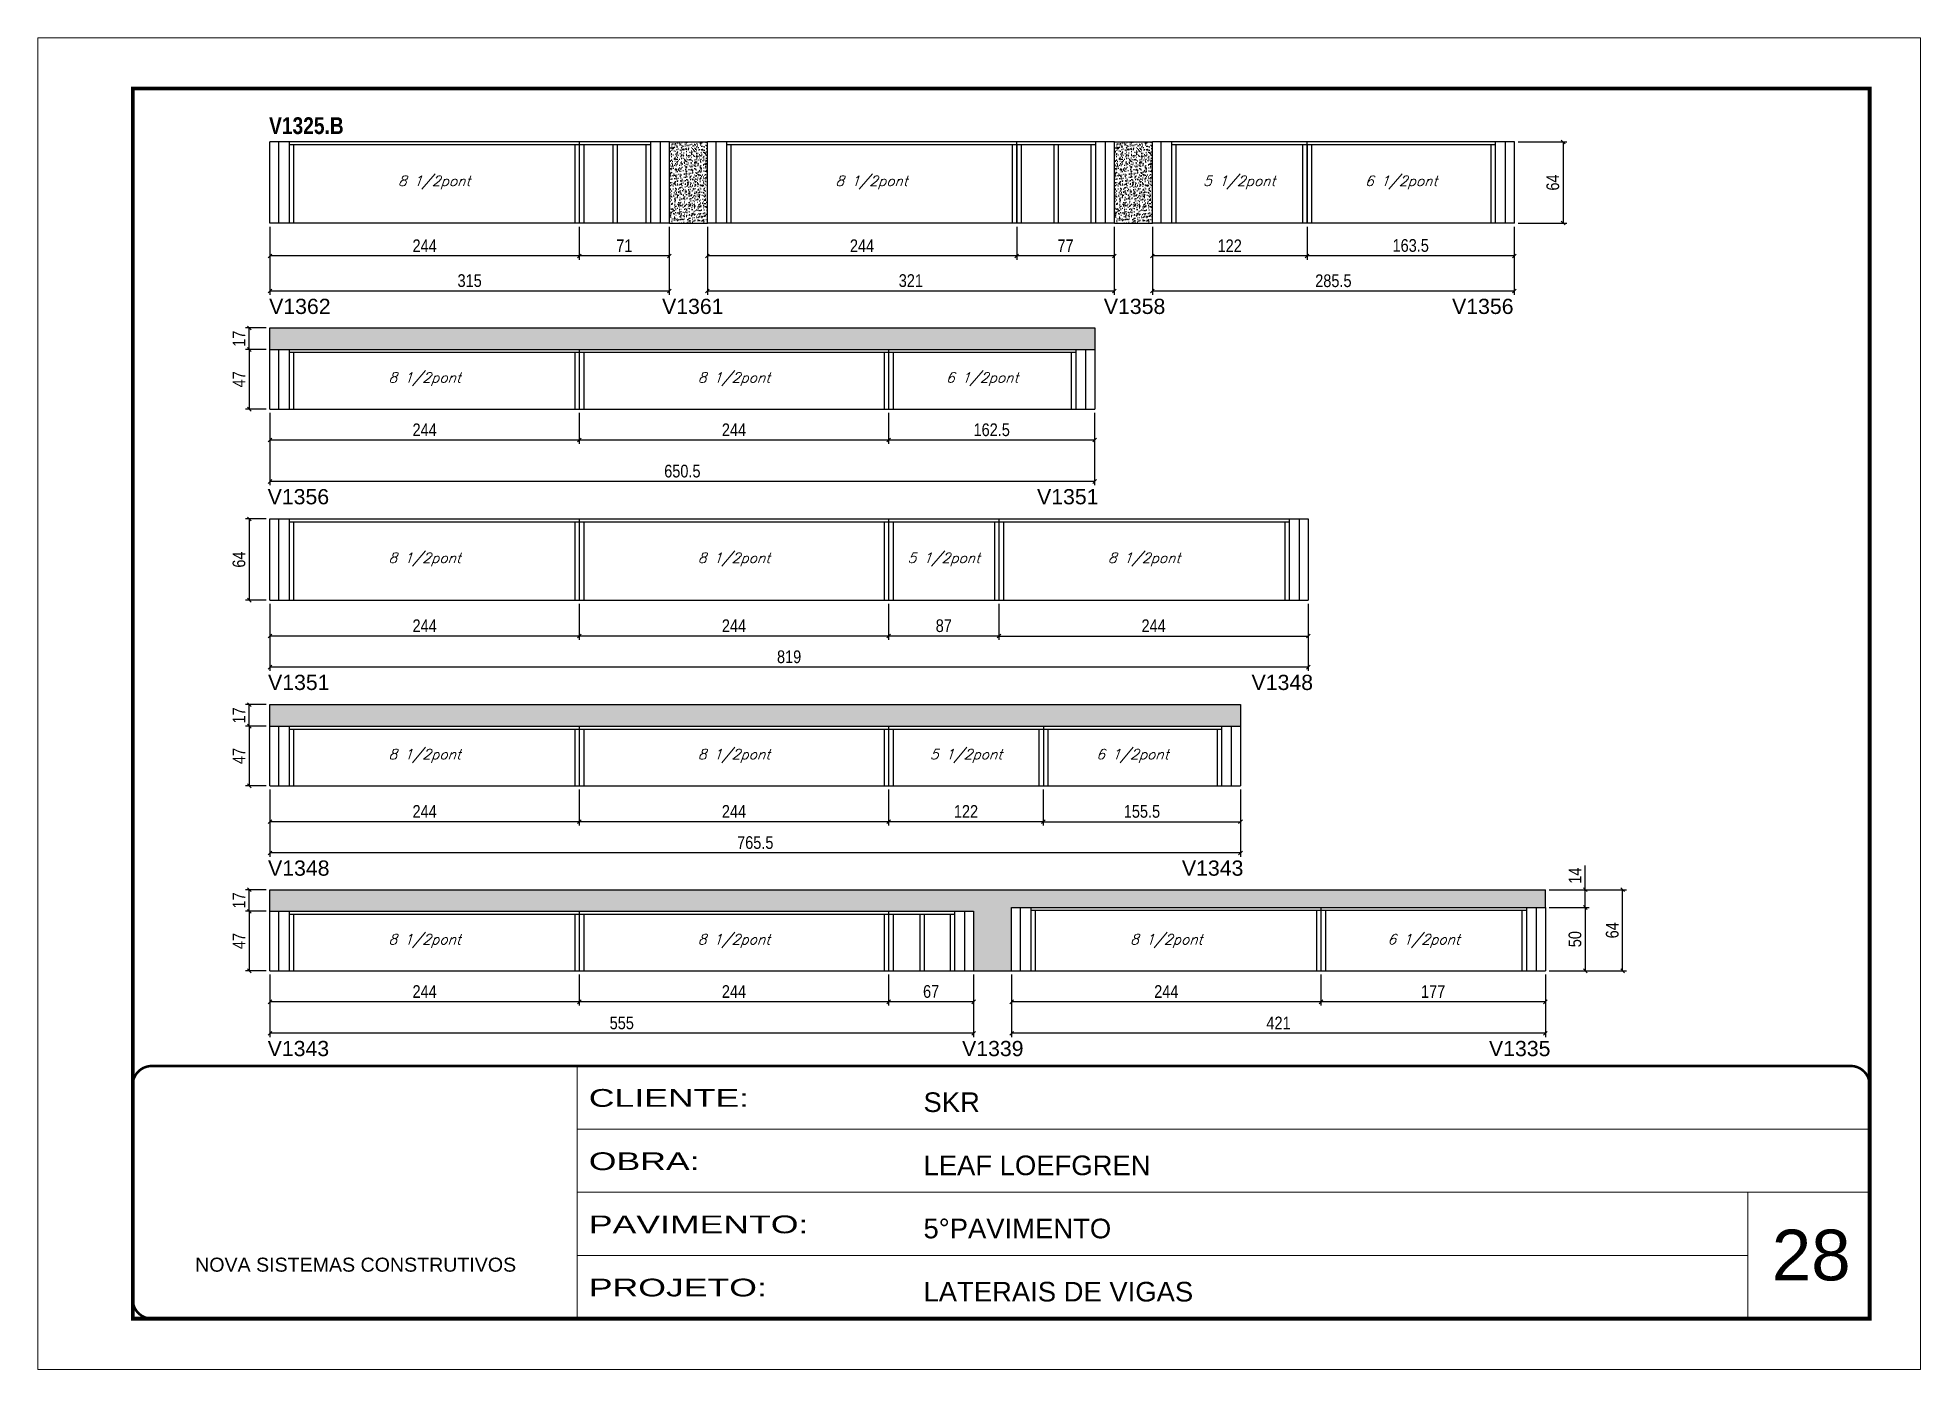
# Model space of a CAD drawing. Extents: x 3309 to 10384, y -2522 to 14608.
# Drawn here: x 8078 to 9563, y 6666 to 7716 of the extents above; entities that cross this region are included whole.
import ezdxf

# ---------------------------------------------------------------- set-up
doc = ezdxf.new("R2010")
doc.units = 0
doc.linetypes.add('CONTINUO', pattern=[0])
doc.linetypes.add('DASHED', pattern=[0.75, 0.5, -0.25])
for name, color, linetype in [('5', 5, 'Continuous'), ('COTA', 241, 'Continuous'), ('NOMENCLATURA', 7, 'Continuous'), ('Painéis', 200, 'Continuous'), ('SARR_2.2x7', 40, 'Continuous'), ('SARR_3.5x7', 81, 'Continuous'), ('texto', 7, 'Continuous')]:
    doc.layers.add(name, color=color, linetype=linetype)
for name, color, linetype, lineweight in [('CARIMBO', 255, 'Continuous', 9), ('Folhas', 255, 'Continuous', 9), ('SARRAFO DE PRESSAO', 251, 'DASHED', 9)]:
    doc.layers.add(name, color=color, linetype=linetype, lineweight=lineweight)
doc.styles.add('ARIAL', font='arial.ttf')
doc.styles.add('COTA TECNICA', font='techl___.ttf', dxfattribs={"height": 10})
doc.styles.add('Romans', font='romans.shx')
doc.styles.get("Standard").update_dxf_attribs({"font": 'arial.ttf'})
doc.styles.add('TECNICA', font='techb___.ttf', dxfattribs={"height": 10})
doc.styles.add('Tecnologia', font='')
doc.styles.get('Tecnologia').set_extended_font_data('Forgotten Futurist')
doc.dimstyles.new('PAINEL', dxfattribs={"dimtxt": 10, "dimasz": 3, "dimexe": 3, "dimexo": 3, "dimgap": 3, "dimtad": 1, "dimdec": 1, "dimzin": 12, "dimdsep": 46, "dimtxsty": 'COTA TECNICA', "dimblk1": 'OBLIQUE', "dimblk2": 'OBLIQUE', "dimsah": 1, "dimcen": 0.9, "dimclrd": 4, "dimclre": 4, "dimclrt": 240, "dimadec": 1, "dimazin": 3, "dimtfac": 1, "dimtdec": 1, "dimtmove": 0, "dimatfit": 3, "dimfxl": 1, "dimtolj": 1, "dimtzin": 12, "dimarcsym": 0})

msp = doc.modelspace()

# ---------------------------------------------------------------- texts
at = {"layer": '5', "linetype": 'Continuous'}
for s, rotation, p in [('V1362', 0.00004, (8260.46, 7498.54)), ('V1361', 0.00004, (8570.38, 7498.54)), ('V1358', 0.00004, (8918.85, 7498.54)), ('V1356', 0.00004, (9193.52, 7498.54)), ('V1356', 359.99996, (8259.3, 7348.47)), ('V1351', 359.99996, (8866.16, 7348.47)), ('V1351', 359.99996, (8259.61, 7202.05)), ('V1348', 359.99996, (9035.37, 7202.05)), ('V1348', 359.99996, (8259.61, 7055.63)), ('V1343', 359.99996, (8980.44, 7055.63)), ('V1343', 359.99996, (8259.3, 6913.37)), ('V1339', 359.99996, (8807.03, 6913.37)), ('V1335', 359.99996, (9222.64, 6913.37))]:
    msp.add_text(s, height=12, rotation=rotation, dxfattribs=at).set_placement(p)
at = {"layer": 'CARIMBO', "style": 'ARIAL'}
msp.add_text('28', height=40, dxfattribs=at).set_placement((9445.73, 6736.55))
at = {"layer": 'NOMENCLATURA', "style": 'TECNICA'}
msp.add_text('V1325.B', height=13.2, dxfattribs=at).set_placement((8260.41, 7640.42))
at = {"layer": 'texto', "color": 2, "char_height": 8, "attachment_point": 5, "style": 'Romans'}
for s, insert in [('{\\Q19;\\C256;8 1/2pont}', (8390.63, 7602.18)), ('{\\Q19;\\C256;8 1/2pont}', (8735.63, 7602.18)), ('{\\Q19;\\C256;5 1/2pont}', (9025.63, 7602.18)), ('{\\Q19;\\C256;6 1/2pont}', (9153.38, 7602.18)), ('{\\Q19;\\C256;8 1/2pont}', (8383.13, 7447.1)), ('{\\Q19;\\C256;8 1/2pont}', (8627.13, 7447.1)), ('{\\Q19;\\C256;6 1/2pont}', (8822.88, 7447.1)), ('{\\Q19;\\C256;8 1/2pont}', (8383.13, 7304.92)), ('{\\Q19;\\C256;8 1/2pont}', (8627.13, 7304.92)), ('{\\Q19;\\C256;5 1/2pont}', (8792.63, 7304.92)), ('{\\Q19;\\C256;8 1/2pont}', (8950.63, 7304.92)), ('{\\Q19;\\C256;8 1/2pont}', (8383.13, 7150.07)), ('{\\Q19;\\C256;8 1/2pont}', (8627.13, 7150.07)), ('{\\Q19;\\C256;5 1/2pont}', (8810.13, 7150.07)), ('{\\Q19;\\C256;6 1/2pont}', (8941.38, 7150.07)), ('{\\Q19;\\C256;8 1/2pont}', (8383.13, 7004.18)), ('{\\Q19;\\C256;8 1/2pont}', (8627.13, 7004.18)), ('{\\Q19;\\C256;8 1/2pont}', (8968.13, 7004.18)), ('{\\Q19;\\C256;6 1/2pont}', (9171.13, 7004.18))]:
    msp.add_mtext(s, dxfattribs=dict(at, insert=insert))

# ---------------------------------------------------------------- blocks, each defined once
blk = doc.blocks.new('9999999999')
at = {"color": 30, "linetype": 'CONTINUO'}
for p, q in [((98564.6, 34230.2), (98564.6, 34429.4)), ((98564.6, 34379.6), (99584, 34379.6)), ((98564.6, 34329.8), (99488, 34329.8)), ((99584, 34329.8), (99488, 34329.8)), ((99488, 34329.8), (99488, 34230.2)), ((98564.6, 34280), (99488, 34280))]:
    blk.add_line(p, q, dxfattribs=at)
at = {"color": 30, "linetype": 'CONTINUO', "const_width": 2}
blk.add_lwpolyline([(99584, 34230.2), (99584, 34414.4, 0.414214), (99569, 34429.4), (98229, 34429.4, 0.414214), (98214, 34414.4), (98214, 34245.2, 0.414214), (98229, 34230.2), (99584, 34230.2)], format="xyb", dxfattribs=at)
at = {"layer": 'Folhas'}
blk.add_lwpolyline([(98139, 34190.2), (99624, 34190.2), (99624, 35240.2), (98139, 35240.2)], close=True, dxfattribs=at)
at = {"layer": 'Folhas', "color": 30, "const_width": 3}
blk.add_lwpolyline([(98214, 34230.2), (99584, 34230.2), (99584, 35200.2), (98214, 35200.2)], close=True, dxfattribs=at)
at = {"color": 7, "linetype": 'Continuous', "ltscale": 5, "style": 'ARIAL'}
for s, height, p in [('SKR', 15.48, (98837.7, 34393.1)), ('LEAF LOEFGREN', 15.483, (98837.7, 34343.3)), ('5°PAVIMENTO', 15.483, (98837.7, 34293.5)), ('NOVA SISTEMAS CONSTRUTIVOS', 11.059, (98263.2, 34267.2)), ('LATERAIS DE VIGAS', 15.483, (98837.7, 34243.7))]:
    blk.add_text(s, height=height, dxfattribs=at).set_placement(p)
at = {"layer": 'Folhas', "color": 7, "style": 'Tecnologia', "width": 1.5}
for s, p in [('CLIENTE:', (98573.7, 34397.2)), ('OBRA:', (98573.7, 34347.3)), ('PAVIMENTO:', (98573.7, 34297.5)), ('PROJETO:', (98573.7, 34247.7))]:
    blk.add_text(s, height=14, dxfattribs=at).set_placement(p)
blk = doc.blocks.new('_Oblique')
at = {"color": 0, "linetype": 'ByBlock', "lineweight": -2}
blk.add_line((-0.5, -0.5), (0.5, 0.5), dxfattribs=at)
blk = doc.blocks.new('*D782')
at = {"layer": 'COTA', "color": 4, "linetype": 'ByBlock', "lineweight": -2, "transparency": 16777216}
for p, q in [((8505.1, 7567.2), (8505.1, 7541.3)), ((8576.1, 7567.2), (8576.1, 7541.3)), ((8576.1, 7544.3), (8505.1, 7544.3))]:
    blk.add_line(p, q, dxfattribs=at)
at = {"layer": 'Defpoints', "color": 0, "linetype": 'ByBlock', "transparency": 16777216}
for p in [(8505.1, 7570.2), (8576.1, 7570.2), (8505.1, 7544.3)]:
    blk.add_point(p, dxfattribs=at)
at = {"layer": 'COTA', "color": 4, "linetype": 'ByBlock', "lineweight": -2, "transparency": 16777216, "xscale": 3, "yscale": 3, "zscale": 3, "rotation": 180}
blk.add_blockref('_Oblique', (8505.1, 7544.3), dxfattribs=at)
at = {"layer": 'COTA', "color": 4, "linetype": 'ByBlock', "lineweight": -2, "transparency": 16777216, "xscale": 3, "yscale": 3, "zscale": 3}
blk.add_blockref('_Oblique', (8576.1, 7544.3), dxfattribs=at)
at = {"layer": 'COTA', "color": 240, "linetype": 'ByBlock', "transparency": 16777216, "insert": (8540.6, 7552.3), "char_height": 10, "attachment_point": 5, "style": 'COTA TECNICA'}
blk.add_mtext('\\A1;71', dxfattribs=at)
blk = doc.blocks.new('*D783')
at = {"layer": 'COTA', "color": 4, "linetype": 'ByBlock', "lineweight": -2, "transparency": 16777216}
for p, q in [((8261.1, 7567.2), (8261.1, 7541.3)), ((8505.1, 7567.2), (8505.1, 7541.3)), ((8505.1, 7544.3), (8261.1, 7544.3))]:
    blk.add_line(p, q, dxfattribs=at)
at = {"layer": 'Defpoints', "color": 0, "linetype": 'ByBlock', "transparency": 16777216}
for p in [(8261.1, 7570.2), (8505.1, 7570.2), (8261.1, 7544.3)]:
    blk.add_point(p, dxfattribs=at)
at = {"layer": 'COTA', "color": 4, "linetype": 'ByBlock', "lineweight": -2, "transparency": 16777216, "xscale": 3, "yscale": 3, "zscale": 3, "rotation": 180}
blk.add_blockref('_Oblique', (8261.1, 7544.3), dxfattribs=at)
at = {"layer": 'COTA', "color": 4, "linetype": 'ByBlock', "lineweight": -2, "transparency": 16777216, "xscale": 3, "yscale": 3, "zscale": 3}
blk.add_blockref('_Oblique', (8505.1, 7544.3), dxfattribs=at)
at = {"layer": 'COTA', "color": 240, "linetype": 'ByBlock', "transparency": 16777216, "insert": (8383.1, 7552.3), "char_height": 10, "attachment_point": 5, "style": 'COTA TECNICA'}
blk.add_mtext('\\A1;244', dxfattribs=at)
blk = doc.blocks.new('*D784')
at = {"layer": 'COTA', "color": 4, "linetype": 'ByBlock', "lineweight": -2, "transparency": 16777216}
for p, q in [((8261.1, 7567.2), (8261.1, 7513.6)), ((8576.1, 7567.2), (8576.1, 7513.6)), ((8576.1, 7516.6), (8261.1, 7516.6))]:
    blk.add_line(p, q, dxfattribs=at)
at = {"layer": 'Defpoints', "color": 0, "linetype": 'ByBlock', "transparency": 16777216}
for p in [(8261.1, 7570.2), (8576.1, 7570.2), (8261.1, 7516.6)]:
    blk.add_point(p, dxfattribs=at)
at = {"layer": 'COTA', "color": 4, "linetype": 'ByBlock', "lineweight": -2, "transparency": 16777216, "xscale": 3, "yscale": 3, "zscale": 3, "rotation": 180}
blk.add_blockref('_Oblique', (8261.1, 7516.6), dxfattribs=at)
at = {"layer": 'COTA', "color": 4, "linetype": 'ByBlock', "lineweight": -2, "transparency": 16777216, "xscale": 3, "yscale": 3, "zscale": 3}
blk.add_blockref('_Oblique', (8576.1, 7516.6), dxfattribs=at)
at = {"layer": 'COTA', "color": 240, "linetype": 'ByBlock', "transparency": 16777216, "insert": (8418.6, 7524.8), "char_height": 10, "attachment_point": 5, "style": 'COTA TECNICA'}
blk.add_mtext('\\A1;315', dxfattribs=at)
blk = doc.blocks.new('*D787')
at = {"layer": 'COTA', "color": 4, "linetype": 'ByBlock', "lineweight": -2, "transparency": 16777216}
for p, q in [((8850.1, 7567.2), (8850.1, 7541.3)), ((8927.1, 7567.2), (8927.1, 7541.3)), ((8927.1, 7544.3), (8850.1, 7544.3))]:
    blk.add_line(p, q, dxfattribs=at)
at = {"layer": 'Defpoints', "color": 0, "linetype": 'ByBlock', "transparency": 16777216}
for p in [(8850.1, 7570.2), (8927.1, 7570.2), (8850.1, 7544.3)]:
    blk.add_point(p, dxfattribs=at)
at = {"layer": 'COTA', "color": 4, "linetype": 'ByBlock', "lineweight": -2, "transparency": 16777216, "xscale": 3, "yscale": 3, "zscale": 3, "rotation": 180}
blk.add_blockref('_Oblique', (8850.1, 7544.3), dxfattribs=at)
at = {"layer": 'COTA', "color": 4, "linetype": 'ByBlock', "lineweight": -2, "transparency": 16777216, "xscale": 3, "yscale": 3, "zscale": 3}
blk.add_blockref('_Oblique', (8927.1, 7544.3), dxfattribs=at)
at = {"layer": 'COTA', "color": 240, "linetype": 'ByBlock', "transparency": 16777216, "insert": (8888.6, 7552.3), "char_height": 10, "attachment_point": 5, "style": 'COTA TECNICA'}
blk.add_mtext('\\A1;77', dxfattribs=at)
blk = doc.blocks.new('*D788')
at = {"layer": 'COTA', "color": 4, "linetype": 'ByBlock', "lineweight": -2, "transparency": 16777216}
for p, q in [((8606.1, 7567.2), (8606.1, 7541.3)), ((8850.1, 7567.2), (8850.1, 7541.3)), ((8850.1, 7544.3), (8606.1, 7544.3))]:
    blk.add_line(p, q, dxfattribs=at)
at = {"layer": 'Defpoints', "color": 0, "linetype": 'ByBlock', "transparency": 16777216}
for p in [(8606.1, 7570.2), (8850.1, 7570.2), (8606.1, 7544.3)]:
    blk.add_point(p, dxfattribs=at)
at = {"layer": 'COTA', "color": 4, "linetype": 'ByBlock', "lineweight": -2, "transparency": 16777216, "xscale": 3, "yscale": 3, "zscale": 3, "rotation": 180}
blk.add_blockref('_Oblique', (8606.1, 7544.3), dxfattribs=at)
at = {"layer": 'COTA', "color": 4, "linetype": 'ByBlock', "lineweight": -2, "transparency": 16777216, "xscale": 3, "yscale": 3, "zscale": 3}
blk.add_blockref('_Oblique', (8850.1, 7544.3), dxfattribs=at)
at = {"layer": 'COTA', "color": 240, "linetype": 'ByBlock', "transparency": 16777216, "insert": (8728.1, 7552.3), "char_height": 10, "attachment_point": 5, "style": 'COTA TECNICA'}
blk.add_mtext('\\A1;244', dxfattribs=at)
blk = doc.blocks.new('*D790')
at = {"layer": 'COTA', "color": 4, "linetype": 'ByBlock', "lineweight": -2, "transparency": 16777216}
for p, q in [((8606.1, 7567.2), (8606.1, 7513.6)), ((8927.1, 7567.2), (8927.1, 7513.6)), ((8927.1, 7516.6), (8606.1, 7516.6))]:
    blk.add_line(p, q, dxfattribs=at)
at = {"layer": 'Defpoints', "color": 0, "linetype": 'ByBlock', "transparency": 16777216}
for p in [(8606.1, 7570.2), (8927.1, 7570.2), (8606.1, 7516.6)]:
    blk.add_point(p, dxfattribs=at)
at = {"layer": 'COTA', "color": 4, "linetype": 'ByBlock', "lineweight": -2, "transparency": 16777216, "xscale": 3, "yscale": 3, "zscale": 3, "rotation": 180}
blk.add_blockref('_Oblique', (8606.1, 7516.6), dxfattribs=at)
at = {"layer": 'COTA', "color": 4, "linetype": 'ByBlock', "lineweight": -2, "transparency": 16777216, "xscale": 3, "yscale": 3, "zscale": 3}
blk.add_blockref('_Oblique', (8927.1, 7516.6), dxfattribs=at)
at = {"layer": 'COTA', "color": 240, "linetype": 'ByBlock', "transparency": 16777216, "insert": (8766.6, 7524.8), "char_height": 10, "attachment_point": 5, "style": 'COTA TECNICA'}
blk.add_mtext('\\A1;321', dxfattribs=at)
blk = doc.blocks.new('*D785')
at = {"layer": 'COTA', "color": 4, "linetype": 'ByBlock', "lineweight": -2, "transparency": 16777216}
for p, q in [((9079.1, 7567.2), (9079.1, 7541.3)), ((9242.6, 7567.2), (9242.6, 7541.3)), ((9242.6, 7544.3), (9079.1, 7544.3))]:
    blk.add_line(p, q, dxfattribs=at)
at = {"layer": 'Defpoints', "color": 0, "linetype": 'ByBlock', "transparency": 16777216}
for p in [(9079.1, 7570.2), (9242.6, 7570.2), (9079.1, 7544.3)]:
    blk.add_point(p, dxfattribs=at)
at = {"layer": 'COTA', "color": 4, "linetype": 'ByBlock', "lineweight": -2, "transparency": 16777216, "xscale": 3, "yscale": 3, "zscale": 3, "rotation": 180}
blk.add_blockref('_Oblique', (9079.1, 7544.3), dxfattribs=at)
at = {"layer": 'COTA', "color": 4, "linetype": 'ByBlock', "lineweight": -2, "transparency": 16777216, "xscale": 3, "yscale": 3, "zscale": 3}
blk.add_blockref('_Oblique', (9242.6, 7544.3), dxfattribs=at)
at = {"layer": 'COTA', "color": 240, "linetype": 'ByBlock', "transparency": 16777216, "insert": (9160.9, 7552.5), "char_height": 10, "attachment_point": 5, "style": 'COTA TECNICA'}
blk.add_mtext('\\A1;163.5', dxfattribs=at)
blk = doc.blocks.new('*D786')
at = {"layer": 'COTA', "color": 4, "linetype": 'ByBlock', "lineweight": -2, "transparency": 16777216}
for p, q in [((8957.1, 7567.2), (8957.1, 7541.3)), ((9079.1, 7567.2), (9079.1, 7541.3)), ((9079.1, 7544.3), (8957.1, 7544.3))]:
    blk.add_line(p, q, dxfattribs=at)
at = {"layer": 'Defpoints', "color": 0, "linetype": 'ByBlock', "transparency": 16777216}
for p in [(8957.1, 7570.2), (9079.1, 7570.2), (8957.1, 7544.3)]:
    blk.add_point(p, dxfattribs=at)
at = {"layer": 'COTA', "color": 4, "linetype": 'ByBlock', "lineweight": -2, "transparency": 16777216, "xscale": 3, "yscale": 3, "zscale": 3, "rotation": 180}
blk.add_blockref('_Oblique', (8957.1, 7544.3), dxfattribs=at)
at = {"layer": 'COTA', "color": 4, "linetype": 'ByBlock', "lineweight": -2, "transparency": 16777216, "xscale": 3, "yscale": 3, "zscale": 3}
blk.add_blockref('_Oblique', (9079.1, 7544.3), dxfattribs=at)
at = {"layer": 'COTA', "color": 240, "linetype": 'ByBlock', "transparency": 16777216, "insert": (9018.1, 7552.3), "char_height": 10, "attachment_point": 5, "style": 'COTA TECNICA'}
blk.add_mtext('\\A1;122', dxfattribs=at)
blk = doc.blocks.new('*D789')
at = {"layer": 'COTA', "color": 4, "linetype": 'ByBlock', "lineweight": -2, "transparency": 16777216}
for p, q in [((8957.1, 7567.2), (8957.1, 7513.6)), ((9242.6, 7567.2), (9242.6, 7513.6)), ((9242.6, 7516.6), (8957.1, 7516.6))]:
    blk.add_line(p, q, dxfattribs=at)
at = {"layer": 'Defpoints', "color": 0, "linetype": 'ByBlock', "transparency": 16777216}
for p in [(8957.1, 7570.2), (9242.6, 7570.2), (8957.1, 7516.6)]:
    blk.add_point(p, dxfattribs=at)
at = {"layer": 'COTA', "color": 4, "linetype": 'ByBlock', "lineweight": -2, "transparency": 16777216, "xscale": 3, "yscale": 3, "zscale": 3, "rotation": 180}
blk.add_blockref('_Oblique', (8957.1, 7516.6), dxfattribs=at)
at = {"layer": 'COTA', "color": 4, "linetype": 'ByBlock', "lineweight": -2, "transparency": 16777216, "xscale": 3, "yscale": 3, "zscale": 3}
blk.add_blockref('_Oblique', (9242.6, 7516.6), dxfattribs=at)
at = {"layer": 'COTA', "color": 240, "linetype": 'ByBlock', "transparency": 16777216, "insert": (9099.9, 7524.7), "char_height": 10, "attachment_point": 5, "style": 'COTA TECNICA'}
blk.add_mtext('\\A1;285.5', dxfattribs=at)
blk = doc.blocks.new('*D791')
at = {"layer": 'COTA', "color": 4, "lineweight": -2, "transparency": 16777216}
for p, q in [((9245.6, 7634.2), (9284.1, 7634.2)), ((9281.1, 7634.2), (9281.1, 7570.2)), ((9245.6, 7570.2), (9284.1, 7570.2))]:
    blk.add_line(p, q, dxfattribs=at)
at = {"layer": 'Defpoints', "color": 0, "transparency": 16777216}
for p in [(9242.6, 7634.2), (9242.6, 7570.2), (9281.1, 7570.2)]:
    blk.add_point(p, dxfattribs=at)
at = {"layer": 'COTA', "color": 4, "lineweight": -2, "transparency": 16777216, "xscale": 3, "yscale": 3, "zscale": 3}
for p, rotation in [((9281.1, 7634.2), 90), ((9281.1, 7570.2), 270)]:
    blk.add_blockref('_Oblique', p, dxfattribs=dict(at, rotation=rotation))
at = {"layer": 'COTA', "color": 240, "transparency": 16777216, "insert": (9273, 7602.2), "char_height": 10, "attachment_point": 5, "rotation": 90, "style": 'COTA TECNICA'}
blk.add_mtext('\\A1;64', dxfattribs=at)
blk = doc.blocks.new('*D792')
at = {"layer": 'COTA', "color": 4, "lineweight": -2, "transparency": 16777216}
for p, q in [((8749.1, 7420.5), (8749.1, 7396.1)), ((8911.6, 7420.5), (8911.6, 7396.1)), ((8911.6, 7399.1), (8749.1, 7399.1))]:
    blk.add_line(p, q, dxfattribs=at)
at = {"layer": 'Defpoints', "color": 0, "transparency": 16777216}
for p in [(8749.1, 7423.5), (8911.6, 7423.5), (8749.1, 7399.1)]:
    blk.add_point(p, dxfattribs=at)
at = {"layer": 'COTA', "color": 4, "lineweight": -2, "transparency": 16777216, "xscale": 3, "yscale": 3, "zscale": 3, "rotation": 180}
blk.add_blockref('_Oblique', (8749.1, 7399.1), dxfattribs=at)
at = {"layer": 'COTA', "color": 4, "lineweight": -2, "transparency": 16777216, "xscale": 3, "yscale": 3, "zscale": 3}
blk.add_blockref('_Oblique', (8911.6, 7399.1), dxfattribs=at)
at = {"layer": 'COTA', "color": 240, "transparency": 16777216, "insert": (8830.4, 7407.2), "char_height": 10, "attachment_point": 5, "style": 'COTA TECNICA'}
blk.add_mtext('\\A1;162.5', dxfattribs=at)
blk = doc.blocks.new('*D794')
at = {"layer": 'COTA', "color": 4, "lineweight": -2, "transparency": 16777216}
for p, q in [((8261.1, 7420.5), (8261.1, 7396.1)), ((8505.1, 7420.5), (8505.1, 7396.1)), ((8505.1, 7399.1), (8261.1, 7399.1))]:
    blk.add_line(p, q, dxfattribs=at)
at = {"layer": 'Defpoints', "color": 0, "transparency": 16777216}
for p in [(8261.1, 7423.5), (8505.1, 7423.5), (8261.1, 7399.1)]:
    blk.add_point(p, dxfattribs=at)
at = {"layer": 'COTA', "color": 4, "lineweight": -2, "transparency": 16777216, "xscale": 3, "yscale": 3, "zscale": 3, "rotation": 180}
blk.add_blockref('_Oblique', (8261.1, 7399.1), dxfattribs=at)
at = {"layer": 'COTA', "color": 4, "lineweight": -2, "transparency": 16777216, "xscale": 3, "yscale": 3, "zscale": 3}
blk.add_blockref('_Oblique', (8505.1, 7399.1), dxfattribs=at)
at = {"layer": 'COTA', "color": 240, "transparency": 16777216, "insert": (8383.1, 7407.2), "char_height": 10, "attachment_point": 5, "style": 'COTA TECNICA'}
blk.add_mtext('\\A1;244', dxfattribs=at)
blk = doc.blocks.new('*D795')
at = {"layer": 'COTA', "color": 4, "lineweight": -2, "transparency": 16777216}
for p, q in [((8505.1, 7420.5), (8505.1, 7396.1)), ((8749.1, 7420.5), (8749.1, 7396.1)), ((8749.1, 7399.1), (8505.1, 7399.1))]:
    blk.add_line(p, q, dxfattribs=at)
at = {"layer": 'Defpoints', "color": 0, "transparency": 16777216}
for p in [(8505.1, 7423.5), (8749.1, 7423.5), (8505.1, 7399.1)]:
    blk.add_point(p, dxfattribs=at)
at = {"layer": 'COTA', "color": 4, "lineweight": -2, "transparency": 16777216, "xscale": 3, "yscale": 3, "zscale": 3, "rotation": 180}
blk.add_blockref('_Oblique', (8505.1, 7399.1), dxfattribs=at)
at = {"layer": 'COTA', "color": 4, "lineweight": -2, "transparency": 16777216, "xscale": 3, "yscale": 3, "zscale": 3}
blk.add_blockref('_Oblique', (8749.1, 7399.1), dxfattribs=at)
at = {"layer": 'COTA', "color": 240, "transparency": 16777216, "insert": (8627.1, 7407.2), "char_height": 10, "attachment_point": 5, "style": 'COTA TECNICA'}
blk.add_mtext('\\A1;244', dxfattribs=at)
blk = doc.blocks.new('*D796')
at = {"layer": 'COTA', "color": 4, "lineweight": -2, "transparency": 16777216}
for p, q in [((8258.1, 7470.5), (8241.8, 7470.5)), ((8244.8, 7470.5), (8244.8, 7423.5)), ((8258.1, 7423.5), (8241.8, 7423.5))]:
    blk.add_line(p, q, dxfattribs=at)
at = {"layer": 'Defpoints', "color": 0, "transparency": 16777216}
for p in [(8261.1, 7470.5), (8244.8, 7423.5), (8261.1, 7423.5)]:
    blk.add_point(p, dxfattribs=at)
at = {"layer": 'COTA', "color": 4, "lineweight": -2, "transparency": 16777216, "xscale": 3, "yscale": 3, "zscale": 3}
for p, rotation in [((8244.8, 7470.5), 90), ((8244.8, 7423.5), 270)]:
    blk.add_blockref('_Oblique', p, dxfattribs=dict(at, rotation=rotation))
at = {"layer": 'COTA', "color": 240, "transparency": 16777216, "insert": (8236.7, 7447), "char_height": 10, "attachment_point": 5, "rotation": 90, "style": 'COTA TECNICA'}
blk.add_mtext('\\A1;47', dxfattribs=at)
blk = doc.blocks.new('*D797')
at = {"layer": 'COTA', "color": 4, "lineweight": -2, "transparency": 16777216}
for p, q in [((8258.1, 7487.5), (8241.8, 7487.5)), ((8244.8, 7470.5), (8244.8, 7487.5)), ((8258.1, 7470.5), (8241.8, 7470.5))]:
    blk.add_line(p, q, dxfattribs=at)
at = {"layer": 'Defpoints', "color": 0, "transparency": 16777216}
for p in [(8244.8, 7487.5), (8261.1, 7487.5), (8261.1, 7470.5)]:
    blk.add_point(p, dxfattribs=at)
at = {"layer": 'COTA', "color": 4, "lineweight": -2, "transparency": 16777216, "xscale": 3, "yscale": 3, "zscale": 3}
for p, rotation in [((8244.8, 7487.5), 90), ((8244.8, 7470.5), 270)]:
    blk.add_blockref('_Oblique', p, dxfattribs=dict(at, rotation=rotation))
at = {"layer": 'COTA', "color": 240, "transparency": 16777216, "insert": (8236.7, 7479), "char_height": 10, "attachment_point": 5, "rotation": 90, "style": 'COTA TECNICA'}
blk.add_mtext('\\A1;17', dxfattribs=at)
blk = doc.blocks.new('*D793')
at = {"layer": 'COTA', "color": 4, "lineweight": -2, "transparency": 16777216}
for p, q in [((8261.1, 7420.5), (8261.1, 7363.5)), ((8911.6, 7420.5), (8911.6, 7363.5)), ((8911.6, 7366.5), (8261.1, 7366.5))]:
    blk.add_line(p, q, dxfattribs=at)
at = {"layer": 'Defpoints', "color": 0, "transparency": 16777216}
for p in [(8261.1, 7423.5), (8911.6, 7423.5), (8261.1, 7366.5)]:
    blk.add_point(p, dxfattribs=at)
at = {"layer": 'COTA', "color": 4, "lineweight": -2, "transparency": 16777216, "xscale": 3, "yscale": 3, "zscale": 3, "rotation": 180}
blk.add_blockref('_Oblique', (8261.1, 7366.5), dxfattribs=at)
at = {"layer": 'COTA', "color": 4, "lineweight": -2, "transparency": 16777216, "xscale": 3, "yscale": 3, "zscale": 3}
blk.add_blockref('_Oblique', (8911.6, 7366.5), dxfattribs=at)
at = {"layer": 'COTA', "color": 240, "transparency": 16777216, "insert": (8586.4, 7374.6), "char_height": 10, "attachment_point": 5, "style": 'COTA TECNICA'}
blk.add_mtext('\\A1;650.5', dxfattribs=at)
blk = doc.blocks.new('*D798')
at = {"layer": 'COTA', "color": 4, "lineweight": -2, "transparency": 16777216}
for p, q in [((8749.1, 7269.9), (8749.1, 7241.6)), ((8836.1, 7269.9), (8836.1, 7241.6)), ((8836.1, 7244.6), (8749.1, 7244.6))]:
    blk.add_line(p, q, dxfattribs=at)
at = {"layer": 'Defpoints', "color": 0, "transparency": 16777216}
for p in [(8749.1, 7272.9), (8836.1, 7272.9), (8749.1, 7244.6)]:
    blk.add_point(p, dxfattribs=at)
at = {"layer": 'COTA', "color": 4, "lineweight": -2, "transparency": 16777216, "xscale": 3, "yscale": 3, "zscale": 3, "rotation": 180}
blk.add_blockref('_Oblique', (8749.1, 7244.6), dxfattribs=at)
at = {"layer": 'COTA', "color": 4, "lineweight": -2, "transparency": 16777216, "xscale": 3, "yscale": 3, "zscale": 3}
blk.add_blockref('_Oblique', (8836.1, 7244.6), dxfattribs=at)
at = {"layer": 'COTA', "color": 240, "transparency": 16777216, "insert": (8792.6, 7252.7), "char_height": 10, "attachment_point": 5, "style": 'COTA TECNICA'}
blk.add_mtext('\\A1;87', dxfattribs=at)
blk = doc.blocks.new('*D799')
at = {"layer": 'COTA', "color": 4, "lineweight": -2, "transparency": 16777216}
for p, q in [((8261.1, 7269.9), (8261.1, 7241.6)), ((8505.1, 7269.9), (8505.1, 7241.6)), ((8505.1, 7244.6), (8261.1, 7244.6))]:
    blk.add_line(p, q, dxfattribs=at)
at = {"layer": 'Defpoints', "color": 0, "transparency": 16777216}
for p in [(8261.1, 7272.9), (8505.1, 7272.9), (8261.1, 7244.6)]:
    blk.add_point(p, dxfattribs=at)
at = {"layer": 'COTA', "color": 4, "lineweight": -2, "transparency": 16777216, "xscale": 3, "yscale": 3, "zscale": 3, "rotation": 180}
blk.add_blockref('_Oblique', (8261.1, 7244.6), dxfattribs=at)
at = {"layer": 'COTA', "color": 4, "lineweight": -2, "transparency": 16777216, "xscale": 3, "yscale": 3, "zscale": 3}
blk.add_blockref('_Oblique', (8505.1, 7244.6), dxfattribs=at)
at = {"layer": 'COTA', "color": 240, "transparency": 16777216, "insert": (8383.1, 7252.7), "char_height": 10, "attachment_point": 5, "style": 'COTA TECNICA'}
blk.add_mtext('\\A1;244', dxfattribs=at)
blk = doc.blocks.new('*D800')
at = {"layer": 'COTA', "color": 4, "lineweight": -2, "transparency": 16777216}
for p, q in [((8505.1, 7269.9), (8505.1, 7241.6)), ((8749.1, 7269.9), (8749.1, 7241.6)), ((8749.1, 7244.6), (8505.1, 7244.6))]:
    blk.add_line(p, q, dxfattribs=at)
at = {"layer": 'Defpoints', "color": 0, "transparency": 16777216}
for p in [(8505.1, 7272.9), (8749.1, 7272.9), (8505.1, 7244.6)]:
    blk.add_point(p, dxfattribs=at)
at = {"layer": 'COTA', "color": 4, "lineweight": -2, "transparency": 16777216, "xscale": 3, "yscale": 3, "zscale": 3, "rotation": 180}
blk.add_blockref('_Oblique', (8505.1, 7244.6), dxfattribs=at)
at = {"layer": 'COTA', "color": 4, "lineweight": -2, "transparency": 16777216, "xscale": 3, "yscale": 3, "zscale": 3}
blk.add_blockref('_Oblique', (8749.1, 7244.6), dxfattribs=at)
at = {"layer": 'COTA', "color": 240, "transparency": 16777216, "insert": (8627.1, 7252.7), "char_height": 10, "attachment_point": 5, "style": 'COTA TECNICA'}
blk.add_mtext('\\A1;244', dxfattribs=at)
blk = doc.blocks.new('*D801')
at = {"layer": 'COTA', "color": 4, "lineweight": -2, "transparency": 16777216}
for p, q in [((8258.1, 7336.9), (8241.8, 7336.9)), ((8244.8, 7336.9), (8244.8, 7272.9)), ((8258.1, 7272.9), (8241.8, 7272.9))]:
    blk.add_line(p, q, dxfattribs=at)
at = {"layer": 'Defpoints', "color": 0, "transparency": 16777216}
for p in [(8261.1, 7336.9), (8244.8, 7272.9), (8261.1, 7272.9)]:
    blk.add_point(p, dxfattribs=at)
at = {"layer": 'COTA', "color": 4, "lineweight": -2, "transparency": 16777216, "xscale": 3, "yscale": 3, "zscale": 3}
for p, rotation in [((8244.8, 7336.9), 90), ((8244.8, 7272.9), 270)]:
    blk.add_blockref('_Oblique', p, dxfattribs=dict(at, rotation=rotation))
at = {"layer": 'COTA', "color": 240, "transparency": 16777216, "insert": (8236.7, 7304.9), "char_height": 10, "attachment_point": 5, "rotation": 90, "style": 'COTA TECNICA'}
blk.add_mtext('\\A1;64', dxfattribs=at)
blk = doc.blocks.new('*D802')
at = {"layer": 'COTA', "color": 4, "lineweight": -2, "transparency": 16777216}
for p, q in [((8836.1, 7269.9), (8836.1, 7241.6)), ((9080.1, 7269.9), (9080.1, 7241.6)), ((8836.1, 7244.6), (9080.1, 7244.6))]:
    blk.add_line(p, q, dxfattribs=at)
at = {"layer": 'Defpoints', "color": 0, "transparency": 16777216}
for p in [(8836.1, 7272.9), (9080.1, 7272.9), (9080.1, 7244.6)]:
    blk.add_point(p, dxfattribs=at)
at = {"layer": 'COTA', "color": 4, "lineweight": -2, "transparency": 16777216, "xscale": 3, "yscale": 3, "zscale": 3, "rotation": 180}
blk.add_blockref('_Oblique', (8836.1, 7244.6), dxfattribs=at)
at = {"layer": 'COTA', "color": 4, "lineweight": -2, "transparency": 16777216, "xscale": 3, "yscale": 3, "zscale": 3}
blk.add_blockref('_Oblique', (9080.1, 7244.6), dxfattribs=at)
at = {"layer": 'COTA', "color": 240, "transparency": 16777216, "insert": (8958.1, 7252.7), "char_height": 10, "attachment_point": 5, "style": 'COTA TECNICA'}
blk.add_mtext('\\A1;244', dxfattribs=at)
blk = doc.blocks.new('*D803')
at = {"layer": 'COTA', "color": 4, "lineweight": -2, "transparency": 16777216}
for p, q in [((8261.1, 7269.9), (8261.1, 7217.1)), ((9080.1, 7269.9), (9080.1, 7217.1)), ((9080.1, 7220.1), (8261.1, 7220.1))]:
    blk.add_line(p, q, dxfattribs=at)
at = {"layer": 'Defpoints', "color": 0, "transparency": 16777216}
for p in [(8261.1, 7272.9), (9080.1, 7272.9), (8261.1, 7220.1)]:
    blk.add_point(p, dxfattribs=at)
at = {"layer": 'COTA', "color": 4, "lineweight": -2, "transparency": 16777216, "xscale": 3, "yscale": 3, "zscale": 3, "rotation": 180}
blk.add_blockref('_Oblique', (8261.1, 7220.1), dxfattribs=at)
at = {"layer": 'COTA', "color": 4, "lineweight": -2, "transparency": 16777216, "xscale": 3, "yscale": 3, "zscale": 3}
blk.add_blockref('_Oblique', (9080.1, 7220.1), dxfattribs=at)
at = {"layer": 'COTA', "color": 240, "transparency": 16777216, "insert": (8670.6, 7228.2), "char_height": 10, "attachment_point": 5, "style": 'COTA TECNICA'}
blk.add_mtext('\\A1;819', dxfattribs=at)
blk = doc.blocks.new('*D804')
at = {"layer": 'COTA', "color": 4, "lineweight": -2, "transparency": 16777216}
for p, q in [((8749.1, 7123.5), (8749.1, 7095.2)), ((8871.1, 7123.5), (8871.1, 7095.2)), ((8871.1, 7098.2), (8749.1, 7098.2))]:
    blk.add_line(p, q, dxfattribs=at)
at = {"layer": 'Defpoints', "color": 0, "transparency": 16777216}
for p in [(8749.1, 7126.5), (8871.1, 7126.5), (8749.1, 7098.2)]:
    blk.add_point(p, dxfattribs=at)
at = {"layer": 'COTA', "color": 4, "lineweight": -2, "transparency": 16777216, "xscale": 3, "yscale": 3, "zscale": 3, "rotation": 180}
blk.add_blockref('_Oblique', (8749.1, 7098.2), dxfattribs=at)
at = {"layer": 'COTA', "color": 4, "lineweight": -2, "transparency": 16777216, "xscale": 3, "yscale": 3, "zscale": 3}
blk.add_blockref('_Oblique', (8871.1, 7098.2), dxfattribs=at)
at = {"layer": 'COTA', "color": 240, "transparency": 16777216, "insert": (8810.1, 7106.3), "char_height": 10, "attachment_point": 5, "style": 'COTA TECNICA'}
blk.add_mtext('\\A1;122', dxfattribs=at)
blk = doc.blocks.new('*D805')
at = {"layer": 'COTA', "color": 4, "lineweight": -2, "transparency": 16777216}
for p, q in [((8261.1, 7123.5), (8261.1, 7095.2)), ((8505.1, 7123.5), (8505.1, 7095.2)), ((8505.1, 7098.2), (8261.1, 7098.2))]:
    blk.add_line(p, q, dxfattribs=at)
at = {"layer": 'Defpoints', "color": 0, "transparency": 16777216}
for p in [(8261.1, 7126.5), (8505.1, 7126.5), (8261.1, 7098.2)]:
    blk.add_point(p, dxfattribs=at)
at = {"layer": 'COTA', "color": 4, "lineweight": -2, "transparency": 16777216, "xscale": 3, "yscale": 3, "zscale": 3, "rotation": 180}
blk.add_blockref('_Oblique', (8261.1, 7098.2), dxfattribs=at)
at = {"layer": 'COTA', "color": 4, "lineweight": -2, "transparency": 16777216, "xscale": 3, "yscale": 3, "zscale": 3}
blk.add_blockref('_Oblique', (8505.1, 7098.2), dxfattribs=at)
at = {"layer": 'COTA', "color": 240, "transparency": 16777216, "insert": (8383.1, 7106.3), "char_height": 10, "attachment_point": 5, "style": 'COTA TECNICA'}
blk.add_mtext('\\A1;244', dxfattribs=at)
blk = doc.blocks.new('*D806')
at = {"layer": 'COTA', "color": 4, "lineweight": -2, "transparency": 16777216}
for p, q in [((8505.1, 7123.5), (8505.1, 7095.2)), ((8749.1, 7123.5), (8749.1, 7095.2)), ((8749.1, 7098.2), (8505.1, 7098.2))]:
    blk.add_line(p, q, dxfattribs=at)
at = {"layer": 'Defpoints', "color": 0, "transparency": 16777216}
for p in [(8505.1, 7126.5), (8749.1, 7126.5), (8505.1, 7098.2)]:
    blk.add_point(p, dxfattribs=at)
at = {"layer": 'COTA', "color": 4, "lineweight": -2, "transparency": 16777216, "xscale": 3, "yscale": 3, "zscale": 3, "rotation": 180}
blk.add_blockref('_Oblique', (8505.1, 7098.2), dxfattribs=at)
at = {"layer": 'COTA', "color": 4, "lineweight": -2, "transparency": 16777216, "xscale": 3, "yscale": 3, "zscale": 3}
blk.add_blockref('_Oblique', (8749.1, 7098.2), dxfattribs=at)
at = {"layer": 'COTA', "color": 240, "transparency": 16777216, "insert": (8627.1, 7106.3), "char_height": 10, "attachment_point": 5, "style": 'COTA TECNICA'}
blk.add_mtext('\\A1;244', dxfattribs=at)
blk = doc.blocks.new('*D807')
at = {"layer": 'COTA', "color": 4, "lineweight": -2, "transparency": 16777216}
for p, q in [((8258.1, 7173.5), (8241.8, 7173.5)), ((8244.8, 7173.5), (8244.8, 7126.5)), ((8258.1, 7126.5), (8241.8, 7126.5))]:
    blk.add_line(p, q, dxfattribs=at)
at = {"layer": 'Defpoints', "color": 0, "transparency": 16777216}
for p in [(8261.1, 7173.5), (8244.8, 7126.5), (8261.1, 7126.5)]:
    blk.add_point(p, dxfattribs=at)
at = {"layer": 'COTA', "color": 4, "lineweight": -2, "transparency": 16777216, "xscale": 3, "yscale": 3, "zscale": 3}
for p, rotation in [((8244.8, 7173.5), 90), ((8244.8, 7126.5), 270)]:
    blk.add_blockref('_Oblique', p, dxfattribs=dict(at, rotation=rotation))
at = {"layer": 'COTA', "color": 240, "transparency": 16777216, "insert": (8236.7, 7150), "char_height": 10, "attachment_point": 5, "rotation": 90, "style": 'COTA TECNICA'}
blk.add_mtext('\\A1;47', dxfattribs=at)
blk = doc.blocks.new('*D808')
at = {"layer": 'COTA', "color": 4, "lineweight": -2, "transparency": 16777216}
for p, q in [((8258.1, 7190.5), (8241.8, 7190.5)), ((8244.8, 7173.5), (8244.8, 7190.5)), ((8258.1, 7173.5), (8241.8, 7173.5))]:
    blk.add_line(p, q, dxfattribs=at)
at = {"layer": 'Defpoints', "color": 0, "transparency": 16777216}
for p in [(8244.8, 7190.5), (8261.1, 7190.5), (8261.1, 7173.5)]:
    blk.add_point(p, dxfattribs=at)
at = {"layer": 'COTA', "color": 4, "lineweight": -2, "transparency": 16777216, "xscale": 3, "yscale": 3, "zscale": 3}
for p, rotation in [((8244.8, 7190.5), 90), ((8244.8, 7173.5), 270)]:
    blk.add_blockref('_Oblique', p, dxfattribs=dict(at, rotation=rotation))
at = {"layer": 'COTA', "color": 240, "transparency": 16777216, "insert": (8236.7, 7182), "char_height": 10, "attachment_point": 5, "rotation": 90, "style": 'COTA TECNICA'}
blk.add_mtext('\\A1;17', dxfattribs=at)
blk = doc.blocks.new('*D809')
at = {"layer": 'COTA', "color": 4, "lineweight": -2, "transparency": 16777216}
for p, q in [((8871.1, 7123.5), (8871.1, 7095.2)), ((9026.6, 7123.5), (9026.6, 7095.2)), ((8871.1, 7098.2), (9026.6, 7098.2))]:
    blk.add_line(p, q, dxfattribs=at)
at = {"layer": 'Defpoints', "color": 0, "transparency": 16777216}
for p in [(8871.1, 7126.5), (9026.6, 7126.5), (9026.6, 7098.2)]:
    blk.add_point(p, dxfattribs=at)
at = {"layer": 'COTA', "color": 4, "lineweight": -2, "transparency": 16777216, "xscale": 3, "yscale": 3, "zscale": 3, "rotation": 180}
blk.add_blockref('_Oblique', (8871.1, 7098.2), dxfattribs=at)
at = {"layer": 'COTA', "color": 4, "lineweight": -2, "transparency": 16777216, "xscale": 3, "yscale": 3, "zscale": 3}
blk.add_blockref('_Oblique', (9026.6, 7098.2), dxfattribs=at)
at = {"layer": 'COTA', "color": 240, "transparency": 16777216, "insert": (8948.9, 7106.3), "char_height": 10, "attachment_point": 5, "style": 'COTA TECNICA'}
blk.add_mtext('\\A1;155.5', dxfattribs=at)
blk = doc.blocks.new('*D810')
at = {"layer": 'COTA', "color": 4, "lineweight": -2, "transparency": 16777216}
for p, q in [((8261.1, 7123.5), (8261.1, 7070.6)), ((9026.6, 7123.5), (9026.6, 7070.6)), ((9026.6, 7073.6), (8261.1, 7073.6))]:
    blk.add_line(p, q, dxfattribs=at)
at = {"layer": 'Defpoints', "color": 0, "transparency": 16777216}
for p in [(8261.1, 7126.5), (9026.6, 7126.5), (8261.1, 7073.6)]:
    blk.add_point(p, dxfattribs=at)
at = {"layer": 'COTA', "color": 4, "lineweight": -2, "transparency": 16777216, "xscale": 3, "yscale": 3, "zscale": 3, "rotation": 180}
blk.add_blockref('_Oblique', (8261.1, 7073.6), dxfattribs=at)
at = {"layer": 'COTA', "color": 4, "lineweight": -2, "transparency": 16777216, "xscale": 3, "yscale": 3, "zscale": 3}
blk.add_blockref('_Oblique', (9026.6, 7073.6), dxfattribs=at)
at = {"layer": 'COTA', "color": 240, "transparency": 16777216, "insert": (8643.9, 7081.7), "char_height": 10, "attachment_point": 5, "style": 'COTA TECNICA'}
blk.add_mtext('\\A1;765.5', dxfattribs=at)
blk = doc.blocks.new('*D811')
at = {"layer": 'COTA', "color": 4, "lineweight": -2, "transparency": 16777216}
for p, q in [((8749.1, 6977.6), (8749.1, 6953.2)), ((8816.1, 6977.6), (8816.1, 6953.2)), ((8816.1, 6956.2), (8749.1, 6956.2))]:
    blk.add_line(p, q, dxfattribs=at)
at = {"layer": 'Defpoints', "color": 0, "transparency": 16777216}
for p in [(8749.1, 6980.6), (8816.1, 6980.6), (8749.1, 6956.2)]:
    blk.add_point(p, dxfattribs=at)
at = {"layer": 'COTA', "color": 4, "lineweight": -2, "transparency": 16777216, "xscale": 3, "yscale": 3, "zscale": 3, "rotation": 180}
blk.add_blockref('_Oblique', (8749.1, 6956.2), dxfattribs=at)
at = {"layer": 'COTA', "color": 4, "lineweight": -2, "transparency": 16777216, "xscale": 3, "yscale": 3, "zscale": 3}
blk.add_blockref('_Oblique', (8816.1, 6956.2), dxfattribs=at)
at = {"layer": 'COTA', "color": 240, "transparency": 16777216, "insert": (8782.6, 6964.3), "char_height": 10, "attachment_point": 5, "style": 'COTA TECNICA'}
blk.add_mtext('\\A1;67', dxfattribs=at)
blk = doc.blocks.new('*D813')
at = {"layer": 'COTA', "color": 4, "lineweight": -2, "transparency": 16777216}
for p, q in [((8261.1, 6977.6), (8261.1, 6953.2)), ((8505.1, 6977.6), (8505.1, 6953.2)), ((8505.1, 6956.2), (8261.1, 6956.2))]:
    blk.add_line(p, q, dxfattribs=at)
at = {"layer": 'Defpoints', "color": 0, "transparency": 16777216}
for p in [(8261.1, 6980.6), (8505.1, 6980.6), (8261.1, 6956.2)]:
    blk.add_point(p, dxfattribs=at)
at = {"layer": 'COTA', "color": 4, "lineweight": -2, "transparency": 16777216, "xscale": 3, "yscale": 3, "zscale": 3, "rotation": 180}
blk.add_blockref('_Oblique', (8261.1, 6956.2), dxfattribs=at)
at = {"layer": 'COTA', "color": 4, "lineweight": -2, "transparency": 16777216, "xscale": 3, "yscale": 3, "zscale": 3}
blk.add_blockref('_Oblique', (8505.1, 6956.2), dxfattribs=at)
at = {"layer": 'COTA', "color": 240, "transparency": 16777216, "insert": (8383.1, 6964.3), "char_height": 10, "attachment_point": 5, "style": 'COTA TECNICA'}
blk.add_mtext('\\A1;244', dxfattribs=at)
blk = doc.blocks.new('*D814')
at = {"layer": 'COTA', "color": 4, "lineweight": -2, "transparency": 16777216}
for p, q in [((8505.1, 6977.6), (8505.1, 6953.2)), ((8749.1, 6977.6), (8749.1, 6953.2)), ((8749.1, 6956.2), (8505.1, 6956.2))]:
    blk.add_line(p, q, dxfattribs=at)
at = {"layer": 'Defpoints', "color": 0, "transparency": 16777216}
for p in [(8505.1, 6980.6), (8749.1, 6980.6), (8505.1, 6956.2)]:
    blk.add_point(p, dxfattribs=at)
at = {"layer": 'COTA', "color": 4, "lineweight": -2, "transparency": 16777216, "xscale": 3, "yscale": 3, "zscale": 3, "rotation": 180}
blk.add_blockref('_Oblique', (8505.1, 6956.2), dxfattribs=at)
at = {"layer": 'COTA', "color": 4, "lineweight": -2, "transparency": 16777216, "xscale": 3, "yscale": 3, "zscale": 3}
blk.add_blockref('_Oblique', (8749.1, 6956.2), dxfattribs=at)
at = {"layer": 'COTA', "color": 240, "transparency": 16777216, "insert": (8627.1, 6964.3), "char_height": 10, "attachment_point": 5, "style": 'COTA TECNICA'}
blk.add_mtext('\\A1;244', dxfattribs=at)
blk = doc.blocks.new('*D815')
at = {"layer": 'COTA', "color": 4, "lineweight": -2, "transparency": 16777216}
for p, q in [((8258.1, 7027.6), (8241.8, 7027.6)), ((8244.8, 7027.6), (8244.8, 6980.6)), ((8258.1, 6980.6), (8241.8, 6980.6))]:
    blk.add_line(p, q, dxfattribs=at)
at = {"layer": 'Defpoints', "color": 0, "transparency": 16777216}
for p in [(8261.1, 7027.6), (8244.8, 6980.6), (8261.1, 6980.6)]:
    blk.add_point(p, dxfattribs=at)
at = {"layer": 'COTA', "color": 4, "lineweight": -2, "transparency": 16777216, "xscale": 3, "yscale": 3, "zscale": 3}
for p, rotation in [((8244.8, 7027.6), 90), ((8244.8, 6980.6), 270)]:
    blk.add_blockref('_Oblique', p, dxfattribs=dict(at, rotation=rotation))
at = {"layer": 'COTA', "color": 240, "transparency": 16777216, "insert": (8236.7, 7004.1), "char_height": 10, "attachment_point": 5, "rotation": 90, "style": 'COTA TECNICA'}
blk.add_mtext('\\A1;47', dxfattribs=at)
blk = doc.blocks.new('*D816')
at = {"layer": 'COTA', "color": 4, "lineweight": -2, "transparency": 16777216}
for p, q in [((8258.1, 7044.6), (8241.8, 7044.6)), ((8244.8, 7027.6), (8244.8, 7044.6)), ((8258.1, 7027.6), (8241.8, 7027.6))]:
    blk.add_line(p, q, dxfattribs=at)
at = {"layer": 'Defpoints', "color": 0, "transparency": 16777216}
for p in [(8244.8, 7044.6), (8261.1, 7044.6), (8261.1, 7027.6)]:
    blk.add_point(p, dxfattribs=at)
at = {"layer": 'COTA', "color": 4, "lineweight": -2, "transparency": 16777216, "xscale": 3, "yscale": 3, "zscale": 3}
for p, rotation in [((8244.8, 7044.6), 90), ((8244.8, 7027.6), 270)]:
    blk.add_blockref('_Oblique', p, dxfattribs=dict(at, rotation=rotation))
at = {"layer": 'COTA', "color": 240, "transparency": 16777216, "insert": (8236.7, 7036.1), "char_height": 10, "attachment_point": 5, "rotation": 90, "style": 'COTA TECNICA'}
blk.add_mtext('\\A1;17', dxfattribs=at)
blk = doc.blocks.new('*D812')
at = {"layer": 'COTA', "color": 4, "lineweight": -2, "transparency": 16777216}
for p, q in [((8261.1, 6977.6), (8261.1, 6928.4)), ((8816.1, 6977.6), (8816.1, 6928.4)), ((8816.1, 6931.4), (8261.1, 6931.4))]:
    blk.add_line(p, q, dxfattribs=at)
at = {"layer": 'Defpoints', "color": 0, "transparency": 16777216}
for p in [(8261.1, 6980.6), (8816.1, 6980.6), (8261.1, 6931.4)]:
    blk.add_point(p, dxfattribs=at)
at = {"layer": 'COTA', "color": 4, "lineweight": -2, "transparency": 16777216, "xscale": 3, "yscale": 3, "zscale": 3, "rotation": 180}
blk.add_blockref('_Oblique', (8261.1, 6931.4), dxfattribs=at)
at = {"layer": 'COTA', "color": 4, "lineweight": -2, "transparency": 16777216, "xscale": 3, "yscale": 3, "zscale": 3}
blk.add_blockref('_Oblique', (8816.1, 6931.4), dxfattribs=at)
at = {"layer": 'COTA', "color": 240, "transparency": 16777216, "insert": (8538.6, 6939.5), "char_height": 10, "attachment_point": 5, "style": 'COTA TECNICA'}
blk.add_mtext('\\A1;555', dxfattribs=at)
blk = doc.blocks.new('*D819')
at = {"layer": 'COTA', "color": 4, "lineweight": -2, "transparency": 16777216}
for p, q in [((8846.1, 6977.6), (8846.1, 6953.2)), ((9090.1, 6977.6), (9090.1, 6953.2)), ((9090.1, 6956.2), (8846.1, 6956.2))]:
    blk.add_line(p, q, dxfattribs=at)
at = {"layer": 'Defpoints', "color": 0, "transparency": 16777216}
for p in [(8846.1, 6980.6), (9090.1, 6980.6), (8846.1, 6956.2)]:
    blk.add_point(p, dxfattribs=at)
at = {"layer": 'COTA', "color": 4, "lineweight": -2, "transparency": 16777216, "xscale": 3, "yscale": 3, "zscale": 3, "rotation": 180}
blk.add_blockref('_Oblique', (8846.1, 6956.2), dxfattribs=at)
at = {"layer": 'COTA', "color": 4, "lineweight": -2, "transparency": 16777216, "xscale": 3, "yscale": 3, "zscale": 3}
blk.add_blockref('_Oblique', (9090.1, 6956.2), dxfattribs=at)
at = {"layer": 'COTA', "color": 240, "transparency": 16777216, "insert": (8968.1, 6964.3), "char_height": 10, "attachment_point": 5, "style": 'COTA TECNICA'}
blk.add_mtext('\\A1;244', dxfattribs=at)
blk = doc.blocks.new('*D817')
at = {"layer": 'COTA', "color": 4, "lineweight": -2, "transparency": 16777216}
for p, q in [((9090.1, 6977.6), (9090.1, 6953.2)), ((9267.1, 6977.6), (9267.1, 6953.2)), ((9267.1, 6956.2), (9090.1, 6956.2))]:
    blk.add_line(p, q, dxfattribs=at)
at = {"layer": 'Defpoints', "color": 0, "transparency": 16777216}
for p in [(9090.1, 6980.6), (9267.1, 6980.6), (9090.1, 6956.2)]:
    blk.add_point(p, dxfattribs=at)
at = {"layer": 'COTA', "color": 4, "lineweight": -2, "transparency": 16777216, "xscale": 3, "yscale": 3, "zscale": 3, "rotation": 180}
blk.add_blockref('_Oblique', (9090.1, 6956.2), dxfattribs=at)
at = {"layer": 'COTA', "color": 4, "lineweight": -2, "transparency": 16777216, "xscale": 3, "yscale": 3, "zscale": 3}
blk.add_blockref('_Oblique', (9267.1, 6956.2), dxfattribs=at)
at = {"layer": 'COTA', "color": 240, "transparency": 16777216, "insert": (9178.6, 6964.3), "char_height": 10, "attachment_point": 5, "style": 'COTA TECNICA'}
blk.add_mtext('\\A1;177', dxfattribs=at)
blk = doc.blocks.new('*D818')
at = {"layer": 'COTA', "color": 4, "lineweight": -2, "transparency": 16777216}
for p, q in [((8846.1, 6977.6), (8846.1, 6928.4)), ((9267.1, 6977.6), (9267.1, 6928.4)), ((9267.1, 6931.4), (8846.1, 6931.4))]:
    blk.add_line(p, q, dxfattribs=at)
at = {"layer": 'Defpoints', "color": 0, "transparency": 16777216}
for p in [(8846.1, 6980.6), (9267.1, 6980.6), (8846.1, 6931.4)]:
    blk.add_point(p, dxfattribs=at)
at = {"layer": 'COTA', "color": 4, "lineweight": -2, "transparency": 16777216, "xscale": 3, "yscale": 3, "zscale": 3, "rotation": 180}
blk.add_blockref('_Oblique', (8846.1, 6931.4), dxfattribs=at)
at = {"layer": 'COTA', "color": 4, "lineweight": -2, "transparency": 16777216, "xscale": 3, "yscale": 3, "zscale": 3}
blk.add_blockref('_Oblique', (9267.1, 6931.4), dxfattribs=at)
at = {"layer": 'COTA', "color": 240, "transparency": 16777216, "insert": (9056.6, 6939.5), "char_height": 10, "attachment_point": 5, "style": 'COTA TECNICA'}
blk.add_mtext('\\A1;421', dxfattribs=at)
blk = doc.blocks.new('*D820')
at = {"layer": 'COTA', "color": 4, "lineweight": -2, "transparency": 16777216}
for p, q in [((9270.1, 7030.6), (9301.6, 7030.6)), ((9298.6, 7030.6), (9298.6, 6980.6)), ((9270.1, 6980.6), (9301.6, 6980.6))]:
    blk.add_line(p, q, dxfattribs=at)
at = {"layer": 'Defpoints', "color": 0, "transparency": 16777216}
for p in [(9267.1, 7030.6), (9267.1, 6980.6), (9298.6, 6980.6)]:
    blk.add_point(p, dxfattribs=at)
at = {"layer": 'COTA', "color": 4, "lineweight": -2, "transparency": 16777216, "xscale": 3, "yscale": 3, "zscale": 3}
for p, rotation in [((9298.6, 7030.6), 90), ((9298.6, 6980.6), 270)]:
    blk.add_blockref('_Oblique', p, dxfattribs=dict(at, rotation=rotation))
at = {"layer": 'COTA', "color": 240, "transparency": 16777216, "insert": (9290.5, 7005.6), "char_height": 10, "attachment_point": 5, "rotation": 90, "style": 'COTA TECNICA'}
blk.add_mtext('\\A1;50', dxfattribs=at)
blk = doc.blocks.new('*D821')
at = {"layer": 'COTA', "color": 4, "lineweight": -2, "transparency": 16777216}
for p, q in [((9298.6, 7044.6), (9298.6, 7063.7)), ((9270.1, 7044.6), (9301.6, 7044.6)), ((9298.6, 7030.6), (9298.6, 7044.6)), ((9270.1, 7030.6), (9301.6, 7030.6))]:
    blk.add_line(p, q, dxfattribs=at)
at = {"layer": 'Defpoints', "color": 0, "transparency": 16777216}
for p in [(9267.1, 7044.6), (9298.6, 7044.6), (9267.1, 7030.6)]:
    blk.add_point(p, dxfattribs=at)
at = {"layer": 'COTA', "color": 4, "lineweight": -2, "transparency": 16777216, "xscale": 3, "yscale": 3, "zscale": 3}
for p, rotation in [((9298.6, 7044.6), 90), ((9298.6, 7030.6), 270)]:
    blk.add_blockref('_Oblique', p, dxfattribs=dict(at, rotation=rotation))
at = {"layer": 'COTA', "color": 240, "transparency": 16777216, "insert": (9290.5, 7055.7), "char_height": 10, "attachment_point": 5, "rotation": 90, "style": 'COTA TECNICA'}
blk.add_mtext('\\A1;14', dxfattribs=at)
blk = doc.blocks.new('*D822')
at = {"layer": 'COTA', "color": 4, "lineweight": -2, "transparency": 16777216}
for p, q in [((9270.1, 7044.6), (9331, 7044.6)), ((9328, 6980.6), (9328, 7044.6)), ((9270.1, 6980.6), (9331, 6980.6))]:
    blk.add_line(p, q, dxfattribs=at)
at = {"layer": 'Defpoints', "color": 0, "transparency": 16777216}
for p in [(9267.1, 7044.6), (9328, 7044.6), (9267.1, 6980.6)]:
    blk.add_point(p, dxfattribs=at)
at = {"layer": 'COTA', "color": 4, "lineweight": -2, "transparency": 16777216, "xscale": 3, "yscale": 3, "zscale": 3}
for p, rotation in [((9328, 7044.6), 90), ((9328, 6980.6), 270)]:
    blk.add_blockref('_Oblique', p, dxfattribs=dict(at, rotation=rotation))
at = {"layer": 'COTA', "color": 240, "transparency": 16777216, "insert": (9319.9, 7012.6), "char_height": 10, "attachment_point": 5, "rotation": 90, "style": 'COTA TECNICA'}
blk.add_mtext('\\A1;64', dxfattribs=at)

# ---------------------------------------------------------------- dimensions: what is measured, and where the dimension line sits
at = {"layer": 'COTA'}
for base, p1, p2, angle, picture, middle in [((9281.11, 7570.18), (9242.63, 7634.18), (9242.63, 7570.18), 90, '*D791', (9273.01, 7602.18)), ((8244.81, 7487.53), (8261.13, 7470.53), (8261.13, 7487.53), 90, '*D797', (8236.73, 7479.03)), ((8244.81, 7423.53), (8261.13, 7470.53), (8261.13, 7423.53), 90, '*D796', (8236.73, 7447.03)), ((8505.13, 7399.14), (8749.13, 7423.53), (8505.13, 7423.53), 180, '*D795', (8627.13, 7407.21)), ((8749.13, 7399.14), (8911.63, 7423.53), (8749.13, 7423.53), 180, '*D792', (8830.38, 7407.25)), ((8244.81, 7272.92), (8261.13, 7336.92), (8261.13, 7272.92), 90, '*D801', (8236.7, 7304.92)), ((8505.13, 7244.63), (8749.13, 7272.92), (8505.13, 7272.92), 180, '*D800', (8627.13, 7252.71)), ((8749.13, 7244.63), (8836.13, 7272.92), (8749.13, 7272.92), 180, '*D798', (8792.63, 7252.73)), ((8244.81, 7190.5), (8261.13, 7173.5), (8261.13, 7190.5), 90, '*D808', (8236.73, 7182)), ((8244.81, 7126.5), (8261.13, 7173.5), (8261.13, 7126.5), 90, '*D807', (8236.73, 7150)), ((8505.13, 7098.21), (8749.13, 7126.5), (8505.13, 7126.5), 180, '*D806', (8627.13, 7106.28)), ((8749.13, 7098.21), (8871.13, 7126.5), (8749.13, 7126.5), 180, '*D804', (8810.13, 7106.27)), ((9298.58, 7044.61), (9267.13, 7030.61), (9267.13, 7044.61), 90, '*D821', (9290.51, 7055.67)), ((8244.81, 7044.61), (8261.13, 7027.61), (8261.13, 7044.61), 90, '*D816', (8236.73, 7036.11)), ((9327.97, 7044.61), (9267.13, 6980.61), (9267.13, 7044.61), 90, '*D822', (9319.86, 7012.61)), ((8244.81, 6980.61), (8261.13, 7027.61), (8261.13, 6980.61), 90, '*D815', (8236.73, 7004.11)), ((9298.58, 6980.61), (9267.13, 7030.61), (9267.13, 6980.61), 90, '*D820', (9290.47, 7005.61)), ((8505.13, 6956.22), (8749.13, 6980.61), (8505.13, 6980.61), 180, '*D814', (8627.13, 6964.29)), ((8749.13, 6956.22), (8816.13, 6980.61), (8749.13, 6980.61), 180, '*D811', (8782.63, 6964.32)), ((9090.13, 6956.22), (9267.13, 6980.61), (9090.13, 6980.61), 180, '*D817', (9178.63, 6964.29))]:
    dim = msp.add_linear_dim(base=base, p1=p1, p2=p2, angle=angle, dimstyle='PAINEL', dxfattribs=at)
    dim.commit()
    dim.dimension.update_dxf_attribs({"geometry": picture, "text_midpoint": middle})
at = {"layer": 'COTA', "linetype": 'ByBlock'}
for base, p1, p2, picture, middle in [((8261.13, 7544.27), (8505.13, 7570.18), (8261.13, 7570.18), '*D783', (8383.13, 7552.34)), ((8606.13, 7544.27), (8850.13, 7570.18), (8606.13, 7570.18), '*D788', (8728.13, 7552.34)), ((8957.13, 7544.27), (9079.13, 7570.18), (8957.13, 7570.18), '*D786', (9018.13, 7552.32))]:
    dim = msp.add_linear_dim(base=base, p1=p1, p2=p2, angle=180, dimstyle='PAINEL', override={"dimtmove": 1}, dxfattribs=at)
    dim.commit()
    dim.dimension.update_dxf_attribs({"geometry": picture, "text_midpoint": middle})
for base, p1, p2, picture, middle in [((8261.13, 7516.56), (8576.13, 7570.18), (8261.13, 7570.18), '*D784', (8418.63, 7524.78)), ((8505.13, 7544.27), (8576.13, 7570.18), (8505.13, 7570.18), '*D782', (8540.63, 7552.34)), ((8606.13, 7516.56), (8927.13, 7570.18), (8606.13, 7570.18), '*D790', (8766.63, 7524.78)), ((8850.13, 7544.27), (8927.13, 7570.18), (8850.13, 7570.18), '*D787', (8888.63, 7552.34)), ((8957.13, 7516.56), (9242.63, 7570.18), (8957.13, 7570.18), '*D789', (9099.88, 7524.69)), ((9079.13, 7544.27), (9242.63, 7570.18), (9079.13, 7570.18), '*D785', (9160.88, 7552.48))]:
    dim = msp.add_linear_dim(base=base, p1=p1, p2=p2, angle=180, dimstyle='PAINEL', dxfattribs=at)
    dim.commit()
    dim.dimension.update_dxf_attribs({"geometry": picture, "text_midpoint": middle})
at = {"layer": 'COTA'}
for base, p1, p2, picture, middle in [((8261.13, 7399.14), (8505.13, 7423.53), (8261.13, 7423.53), '*D794', (8383.13, 7407.21)), ((8261.13, 7244.63), (8505.13, 7272.92), (8261.13, 7272.92), '*D799', (8383.13, 7252.71)), ((8261.13, 7098.21), (8505.13, 7126.5), (8261.13, 7126.5), '*D805', (8383.13, 7106.28)), ((8261.13, 6956.22), (8505.13, 6980.61), (8261.13, 6980.61), '*D813', (8383.13, 6964.29)), ((8846.13, 6956.22), (9090.13, 6980.61), (8846.13, 6980.61), '*D819', (8968.13, 6964.29))]:
    dim = msp.add_linear_dim(base=base, p1=p1, p2=p2, angle=180, dimstyle='PAINEL', override={"dimtmove": 1}, dxfattribs=at)
    dim.commit()
    dim.dimension.update_dxf_attribs({"geometry": picture, "text_midpoint": middle})
for base, p1, p2, picture, middle in [((8261.13, 7366.49), (8911.63, 7423.53), (8261.13, 7423.53), '*D793', (8586.38, 7374.6)), ((8261.13, 7220.06), (9080.13, 7272.92), (8261.13, 7272.92), '*D803', (8670.63, 7228.16)), ((9080.13, 7244.63), (8836.13, 7272.92), (9080.13, 7272.92), '*D802', (8958.13, 7252.71)), ((8261.13, 7073.64), (9026.63, 7126.5), (8261.13, 7126.5), '*D810', (8643.88, 7081.75)), ((9026.63, 7098.21), (8871.13, 7126.5), (9026.63, 7126.5), '*D809', (8948.88, 7106.32)), ((8261.13, 6931.38), (8816.13, 6980.61), (8261.13, 6980.61), '*D812', (8538.63, 6939.49)), ((8846.13, 6931.38), (9267.13, 6980.61), (8846.13, 6980.61), '*D818', (9056.63, 6939.46))]:
    dim = msp.add_linear_dim(base=base, p1=p1, p2=p2, dimstyle='PAINEL', dxfattribs=at)
    dim.commit()
    dim.dimension.update_dxf_attribs({"geometry": picture, "text_midpoint": middle})

# ---------------------------------------------------------------- hatches: boundary and pattern name
at = {"layer": 'COTA'}
h = msp.add_hatch(dxfattribs=at)
h.set_pattern_fill('AR-CONC', color=256, scale=0.03)
h.set_pattern_definition([(50, (2861.851, 4.206), (5.46554, -0.4781726), [0.5715, -6.2865]), (355, (2861.851, 4.206), (-1.0573026, 5.7317054), [0.4572, -5.0292175]), (100.451445, (2862.3064, 4.166), (4.4082374, 5.2535326), [0.4857003, -5.3427073]), (46.1842, (2861.851, 5.73), (8.132371, -1.26127), [0.85725, -9.42975]), (96.63556, (2862.529, 5.625), (7.122124, 7.422784), [0.728551, -8.014068]), (351.18415, (2861.851, 5.73), (7.122124, 7.422784), [0.685799, -7.543792]), (21, (2862.613, 5.349), (4.5484317, -3.067956), [0.5715, -6.2865]), (326, (2862.613, 5.349), (1.854061, 5.525639), [0.4572, -5.0292]), (71.451445, (2862.992, 5.0934), (6.4024926, 2.457683), [0.4857003, -5.342698]), (37.5, (2861.851, 4.206), (0.0926581, 2.53665117), [0, -4.96824, 0, -5.1054, 0, -5.04825]), (7.5, (2861.851, 4.206), (2.0045899, 3.00541724), [0, -2.91084, 0, -4.85394, 0, -1.92405]), (327.5, (2860.1517, 4.206), (4.06771786, -0.1718623), [0, -1.905, 0, -5.9436, 0, -7.8867]), (317.5, (2859.3897, 4.206), (4.4438754, 0.7627947), [0, -2.4765, 0, -3.94716, 0, -5.6007])])
h.paths.add_polyline_path([(8606.13, 7634.18), (8576.13, 7634.18), (8576.13, 7570.18), (8606.13, 7570.18)])
h = msp.add_hatch(dxfattribs=at)
h.set_pattern_fill('AR-CONC', color=256, scale=0.03)
h.set_pattern_definition([(50, (3212.851, 4.206), (5.46554, -0.4781726), [0.5715, -6.2865]), (355, (3212.851, 4.206), (-1.0573026, 5.7317054), [0.4572, -5.0292175]), (100.451445, (3213.3064, 4.166), (4.4082374, 5.2535326), [0.4857003, -5.3427073]), (46.1842, (3212.851, 5.73), (8.132371, -1.26127), [0.85725, -9.42975]), (96.63556, (3213.529, 5.625), (7.122124, 7.422784), [0.728551, -8.014068]), (351.18415, (3212.851, 5.73), (7.122124, 7.422784), [0.685799, -7.543792]), (21, (3213.613, 5.349), (4.5484317, -3.067956), [0.5715, -6.2865]), (326, (3213.613, 5.349), (1.854061, 5.525639), [0.4572, -5.0292]), (71.451445, (3213.992, 5.0934), (6.4024926, 2.457683), [0.4857003, -5.342698]), (37.5, (3212.851, 4.206), (0.0926581, 2.53665117), [0, -4.96824, 0, -5.1054, 0, -5.04825]), (7.5, (3212.851, 4.206), (2.0045899, 3.00541724), [0, -2.91084, 0, -4.85394, 0, -1.92405]), (327.5, (3211.1517, 4.206), (4.06771786, -0.1718623), [0, -1.905, 0, -5.9436, 0, -7.8867]), (317.5, (3210.3897, 4.206), (4.4438754, 0.7627947), [0, -2.4765, 0, -3.94716, 0, -5.6007])])
h.paths.add_polyline_path([(8957.13, 7634.18), (8927.13, 7634.18), (8927.13, 7570.18), (8957.13, 7570.18)])
h = msp.add_hatch(dxfattribs=at)
h.set_pattern_fill('AR-CONC', color=256, scale=0.03)
h.set_pattern_definition([(50, (2903.851, 398.408), (5.46554, -0.4781726), [0.5715, -6.2865]), (355, (2903.851, 398.408), (-1.0573026, 5.7317054), [0.4572, -5.0292175]), (100.451445, (2904.3064, 398.368), (4.4082374, 5.2535326), [0.4857003, -5.3427073]), (46.1842, (2903.851, 399.932), (8.132371, -1.26127), [0.85725, -9.42975]), (96.63556, (2904.529, 399.827), (7.122124, 7.422784), [0.728551, -8.014068]), (351.18415, (2903.851, 399.932), (7.122124, 7.422784), [0.685799, -7.543792]), (21, (2904.613, 399.551), (4.5484317, -3.067956), [0.5715, -6.2865]), (326, (2904.613, 399.551), (1.854061, 5.525639), [0.4572, -5.0292]), (71.451445, (2904.992, 399.2953), (6.4024926, 2.457683), [0.4857003, -5.342698]), (37.5, (2903.851, 398.408), (0.0926581, 2.53665117), [0, -4.96824, 0, -5.1054, 0, -5.04825]), (7.5, (2903.851, 398.408), (2.0045899, 3.00541724), [0, -2.91084, 0, -4.85394, 0, -1.92405]), (327.5, (2902.1517, 398.408), (4.06771786, -0.1718623), [0, -1.905, 0, -5.9436, 0, -7.8867]), (317.5, (2901.3897, 398.408), (4.4438754, 0.7627947), [0, -2.4765, 0, -3.94716, 0, -5.6007])])
h.paths.add_polyline_path([(8261.13, 7487.53), (8261.13, 7470.53), (8911.63, 7470.53), (8911.63, 7487.53)])
h = msp.add_hatch(dxfattribs=at)
h.set_pattern_fill('AR-CONC', color=256, scale=0.03)
h.set_pattern_definition([(50, (2903.851, 101.3797), (5.46554, -0.4781726), [0.5715, -6.2865]), (355, (2903.851, 101.3797), (-1.0573026, 5.7317054), [0.4572, -5.0292175]), (100.451445, (2904.3064, 101.34), (4.4082374, 5.2535326), [0.4857003, -5.3427073]), (46.1842, (2903.851, 102.904), (8.132371, -1.26127), [0.85725, -9.42975]), (96.63556, (2904.529, 102.7986), (7.122124, 7.422784), [0.728551, -8.014068]), (351.18415, (2903.851, 102.904), (7.122124, 7.422784), [0.685799, -7.543792]), (21, (2904.613, 102.5227), (4.5484317, -3.067956), [0.5715, -6.2865]), (326, (2904.613, 102.5227), (1.854061, 5.525639), [0.4572, -5.0292]), (71.451445, (2904.992, 102.267), (6.4024926, 2.457683), [0.4857003, -5.342698]), (37.5, (2903.851, 101.3797), (0.0926581, 2.53665117), [0, -4.96824, 0, -5.1054, 0, -5.04825]), (7.5, (2903.851, 101.3797), (2.0045899, 3.00541724), [0, -2.91084, 0, -4.85394, 0, -1.92405]), (327.5, (2902.1517, 101.3797), (4.06771786, -0.1718623), [0, -1.905, 0, -5.9436, 0, -7.8867]), (317.5, (2901.3897, 101.3797), (4.4438754, 0.7627947), [0, -2.4765, 0, -3.94716, 0, -5.6007])])
h.paths.add_polyline_path([(8261.13, 7190.5), (8261.13, 7173.5), (9026.63, 7173.5), (9026.63, 7190.5)])
h = msp.add_hatch(dxfattribs=at)
h.set_pattern_fill('AR-CONC', color=256, scale=0.03)
h.set_pattern_definition([(50, (54.294, 0), (5.46554, -0.4781726), [0.5715, -6.2865]), (355, (54.294, 0), (-1.0573026, 5.7317054), [0.4572, -5.0292175]), (100.451445, (54.7496, -0.04), (4.4082374, 5.2535326), [0.4857003, -5.3427073]), (46.1842, (54.294, 1.524), (8.1323712, -1.26127), [0.85725, -9.42975]), (96.63556, (54.972, 1.419), (7.122124, 7.422784), [0.7285507, -8.014068]), (351.18415, (54.294, 1.524), (7.122124, 7.422784), [0.685799, -7.543792]), (21, (55.056, 1.143), (4.5484317, -3.067956), [0.5715, -6.2865]), (326, (55.056, 1.143), (1.8540609, 5.525639), [0.4572, -5.0292]), (71.451445, (55.435, 0.8873), (6.4024926, 2.457683), [0.4857003, -5.342698]), (37.5, (54.2941, 0), (0.0926581, 2.53665117), [0, -4.96824, 0, -5.1054, 0, -5.04825]), (7.5, (54.294, 0), (2.0045899, 3.00541724), [0, -2.91084, 0, -4.85394, 0, -1.92405]), (327.5, (52.5949, 0), (4.06771786, -0.17186232), [0, -1.905, 0, -5.9436, 0, -7.8867]), (317.5, (51.833, 0), (4.4438754, 0.7627947), [0, -2.4765, 0, -3.94716, 0, -5.6007])])
h.paths.add_polyline_path([(8816.13, 6980.61), (8846.13, 6980.61), (8846.13, 7030.61), (9267.13, 7030.61), (9267.13, 7044.61), (8261.13, 7044.61), (8261.13, 7027.61), (8816.13, 7027.61)])

# ---------------------------------------------------------------- linework, layer by layer
for p, q in [((8576.13, 7634.18), (8606.13, 7634.18)), ((8927.13, 7634.18), (8957.13, 7634.18)), ((8576.13, 7570.18), (8606.13, 7570.18)), ((8927.13, 7570.18), (8957.13, 7570.18)), ((8261.13, 7470.53), (8261.13, 7487.53)), ((8261.13, 7487.53), (8911.63, 7487.53)), ((8911.63, 7487.53), (8911.63, 7470.53)), ((8261.13, 7173.5), (8261.13, 7190.5)), ((8261.13, 7190.5), (9026.63, 7190.5)), ((9026.63, 7190.5), (9026.63, 7173.5)), ((8261.13, 7027.61), (8261.13, 7044.61)), ((8261.13, 7044.61), (9267.13, 7044.61)), ((9267.13, 7030.61), (9267.13, 7044.61)), ((8816.13, 6980.61), (8846.13, 6980.61))]:
    msp.add_line(p, q, dxfattribs=at)
at = {"layer": 'Painéis', "linetype": 'ByBlock'}
for p, q in [((8576.13, 7634.18), (8261.13, 7634.18)), ((8261.13, 7570.18), (8261.13, 7634.18)), ((8505.13, 7570.18), (8505.13, 7634.18)), ((8576.13, 7570.18), (8576.13, 7634.18)), ((8927.13, 7634.18), (8606.13, 7634.18)), ((8606.13, 7570.18), (8606.13, 7634.18)), ((8850.13, 7570.18), (8850.13, 7634.18)), ((8927.13, 7570.18), (8927.13, 7634.18)), ((9242.63, 7634.18), (8957.13, 7634.18)), ((8957.13, 7570.18), (8957.13, 7634.18)), ((9079.13, 7570.18), (9079.13, 7634.18)), ((9242.63, 7570.18), (9242.63, 7634.18)), ((8576.13, 7570.18), (8261.13, 7570.18)), ((8927.13, 7570.18), (8606.13, 7570.18)), ((9242.63, 7570.18), (8957.13, 7570.18)), ((8261.13, 7423.53), (8261.13, 7470.53)), ((8261.13, 7470.53), (8911.63, 7470.53)), ((8505.13, 7423.53), (8505.13, 7470.53)), ((8749.13, 7423.53), (8749.13, 7470.53)), ((8911.63, 7470.53), (8911.63, 7423.53)), ((8261.13, 7423.53), (8911.63, 7423.53)), ((8261.13, 7272.92), (8261.13, 7336.92)), ((8261.13, 7336.92), (9080.13, 7336.92)), ((8505.13, 7272.92), (8505.13, 7336.92)), ((8749.13, 7272.92), (8749.13, 7336.92)), ((8836.13, 7336.92), (8836.13, 7272.92)), ((9080.13, 7336.92), (9080.13, 7272.92)), ((8261.13, 7272.92), (9080.13, 7272.92)), ((8261.13, 7126.5), (8261.13, 7173.5)), ((8261.13, 7173.5), (9026.63, 7173.5)), ((8505.13, 7126.5), (8505.13, 7173.5)), ((8749.13, 7126.5), (8749.13, 7173.5)), ((8871.13, 7173.5), (8871.13, 7126.5)), ((9026.63, 7173.5), (9026.63, 7126.5)), ((8261.13, 7126.5), (9026.63, 7126.5)), ((8261.13, 6980.61), (8261.13, 7027.61)), ((8261.13, 7027.61), (8816.13, 7027.61)), ((8505.13, 6980.61), (8505.13, 7027.61)), ((8749.13, 6980.61), (8749.13, 7027.61)), ((8816.13, 7027.61), (8816.13, 6980.61)), ((8846.13, 6980.61), (8846.13, 7030.61)), ((8846.13, 7030.61), (9267.13, 7030.61)), ((9090.13, 6980.61), (9090.13, 7030.61)), ((9267.13, 7030.61), (9267.13, 6980.61)), ((8261.13, 6980.61), (8816.13, 6980.61)), ((8846.13, 6980.61), (9267.13, 6980.61))]:
    msp.add_line(p, q, dxfattribs=at)
at = {"layer": 'SARR_2.2x7', "linetype": 'Continuous'}
for p, q in [((8268.13, 7570.18), (8268.13, 7634.18)), ((8569.13, 7570.18), (8569.13, 7634.18)), ((8613.13, 7570.18), (8613.13, 7634.18)), ((8920.13, 7570.18), (8920.13, 7634.18)), ((8964.13, 7570.18), (8964.13, 7634.18)), ((9235.63, 7570.18), (9235.63, 7634.18)), ((8505.13, 7631.98), (8276.13, 7631.98)), ((8561.13, 7631.98), (8505.13, 7631.98)), ((8850.13, 7631.98), (8621.13, 7631.98)), ((8912.13, 7631.98), (8850.13, 7631.98)), ((9079.13, 7631.98), (8972.13, 7631.98)), ((9227.63, 7631.98), (9079.13, 7631.98)), ((8268.13, 7423.53), (8268.13, 7470.53)), ((8904.63, 7423.53), (8904.63, 7470.53)), ((8276.13, 7468.33), (8505.13, 7468.33)), ((8505.13, 7468.33), (8749.13, 7468.33)), ((8749.13, 7468.33), (8896.63, 7468.33)), ((8268.13, 7272.92), (8268.13, 7336.92)), ((9073.13, 7272.92), (9073.13, 7336.92)), ((8276.13, 7334.72), (8505.13, 7334.72)), ((8505.13, 7334.72), (8749.13, 7334.72)), ((8749.13, 7334.72), (8836.13, 7334.72)), ((8836.13, 7334.72), (9065.13, 7334.72)), ((8268.13, 7126.5), (8268.13, 7173.5)), ((9019.63, 7126.5), (9019.63, 7173.5)), ((8276.13, 7171.3), (8505.13, 7171.3)), ((8505.13, 7171.3), (8749.13, 7171.3)), ((8749.13, 7171.3), (8871.13, 7171.3)), ((8871.13, 7171.3), (9011.63, 7171.3)), ((8268.13, 6980.61), (8268.13, 7027.61)), ((8276.13, 7025.41), (8505.13, 7025.41)), ((8505.13, 7025.41), (8749.13, 7025.41)), ((8749.13, 7025.41), (8801.13, 7025.41)), ((8809.13, 6980.61), (8809.13, 7027.61)), ((8853.13, 6980.61), (8853.13, 7030.61)), ((8861.13, 7028.41), (9090.13, 7028.41)), ((9090.13, 7028.41), (9252.13, 7028.41)), ((9260.13, 6980.61), (9260.13, 7030.61))]:
    msp.add_line(p, q, dxfattribs=at)
at = {"layer": 'SARR_3.5x7'}
for p, q in [((8276.13, 7634.18), (8276.13, 7570.18)), ((8561.13, 7634.18), (8561.13, 7570.18)), ((8621.13, 7634.18), (8621.13, 7570.18)), ((8912.13, 7634.18), (8912.13, 7570.18)), ((8972.13, 7634.18), (8972.13, 7570.18)), ((9227.63, 7634.18), (9227.63, 7570.18)), ((8279.63, 7631.98), (8279.63, 7570.18)), ((8501.63, 7631.98), (8501.63, 7570.18)), ((8508.63, 7631.98), (8508.63, 7570.18)), ((8531.42, 7631.98), (8531.42, 7570.18)), ((8534.92, 7631.98), (8534.92, 7570.18)), ((8557.63, 7631.98), (8557.63, 7570.18)), ((8624.63, 7631.98), (8624.63, 7570.18)), ((8846.63, 7631.98), (8846.63, 7570.18)), ((8850.13, 7631.98), (8850.13, 7570.18)), ((8853.63, 7631.98), (8853.63, 7570.18)), ((8879.42, 7631.98), (8879.42, 7570.18)), ((8882.92, 7631.98), (8882.92, 7570.18)), ((8908.63, 7631.98), (8908.63, 7570.18)), ((8975.63, 7631.98), (8975.63, 7570.18)), ((9075.63, 7631.98), (9075.63, 7570.18)), ((9079.13, 7631.98), (9079.13, 7570.18)), ((9082.63, 7631.98), (9082.63, 7570.18)), ((9224.13, 7631.98), (9224.13, 7570.18)), ((8276.13, 7470.53), (8276.13, 7423.53)), ((8896.63, 7470.53), (8896.63, 7423.53)), ((8279.63, 7468.33), (8279.63, 7423.53)), ((8501.63, 7468.33), (8501.63, 7423.53)), ((8508.63, 7468.33), (8508.63, 7423.53)), ((8745.63, 7468.33), (8745.63, 7423.53)), ((8752.63, 7468.33), (8752.63, 7423.53)), ((8893.13, 7468.33), (8893.13, 7423.53)), ((8276.13, 7336.92), (8276.13, 7272.92)), ((9065.13, 7336.92), (9065.13, 7272.92)), ((8279.63, 7334.72), (8279.63, 7272.92)), ((8501.63, 7334.72), (8501.63, 7272.92)), ((8508.63, 7334.72), (8508.63, 7272.92)), ((8745.63, 7334.72), (8745.63, 7272.92)), ((8752.63, 7334.72), (8752.63, 7272.92)), ((8832.63, 7334.72), (8832.63, 7272.92)), ((8839.63, 7334.72), (8839.63, 7272.92)), ((9061.63, 7334.72), (9061.63, 7272.92)), ((8276.13, 7173.5), (8276.13, 7126.5)), ((9011.63, 7173.5), (9011.63, 7126.5)), ((8279.63, 7171.3), (8279.63, 7126.5)), ((8501.63, 7171.3), (8501.63, 7126.5)), ((8508.63, 7171.3), (8508.63, 7126.5)), ((8745.63, 7171.3), (8745.63, 7126.5)), ((8752.63, 7171.3), (8752.63, 7126.5)), ((8867.63, 7171.3), (8867.63, 7126.5)), ((8874.63, 7171.3), (8874.63, 7126.5)), ((9008.13, 7171.3), (9008.13, 7126.5)), ((8276.13, 7027.61), (8276.13, 6980.61)), ((8279.63, 7025.41), (8279.63, 6980.61)), ((8501.63, 7025.41), (8501.63, 6980.61)), ((8508.63, 7025.41), (8508.63, 6980.61)), ((8745.63, 7025.41), (8745.63, 6980.61)), ((8752.63, 7025.41), (8752.63, 6980.61)), ((8773.61, 7025.41), (8773.61, 6980.61)), ((8777.11, 7025.41), (8777.11, 6980.61)), ((8797.63, 7025.41), (8797.63, 6980.61)), ((8801.13, 7027.61), (8801.13, 6980.61)), ((8861.13, 7030.61), (8861.13, 6980.61)), ((8864.63, 7028.41), (8864.63, 6980.61)), ((9086.63, 7028.41), (9086.63, 6980.61)), ((9093.63, 7028.41), (9093.63, 6980.61)), ((9248.63, 7028.41), (9248.63, 6980.61)), ((9252.13, 7030.61), (9252.13, 6980.61))]:
    msp.add_line(p, q, dxfattribs=at)

# ---------------------------------------------------------------- block references
at = {"layer": 'SARRAFO DE PRESSAO', "color": 6, "linetype": 'ByBlock'}
msp.add_blockref('9999999999', (-90061.11, -27523.8), dxfattribs=at)

msp.set_redraw_order([(e.dxf.handle, doc.entitydb.next_handle()) for e in msp.query("TEXT MTEXT ATTDEF DIMENSION ARC_DIMENSION")])  # texts and dimensions are drawn at this point

doc.saveas('drawing.dxf')
